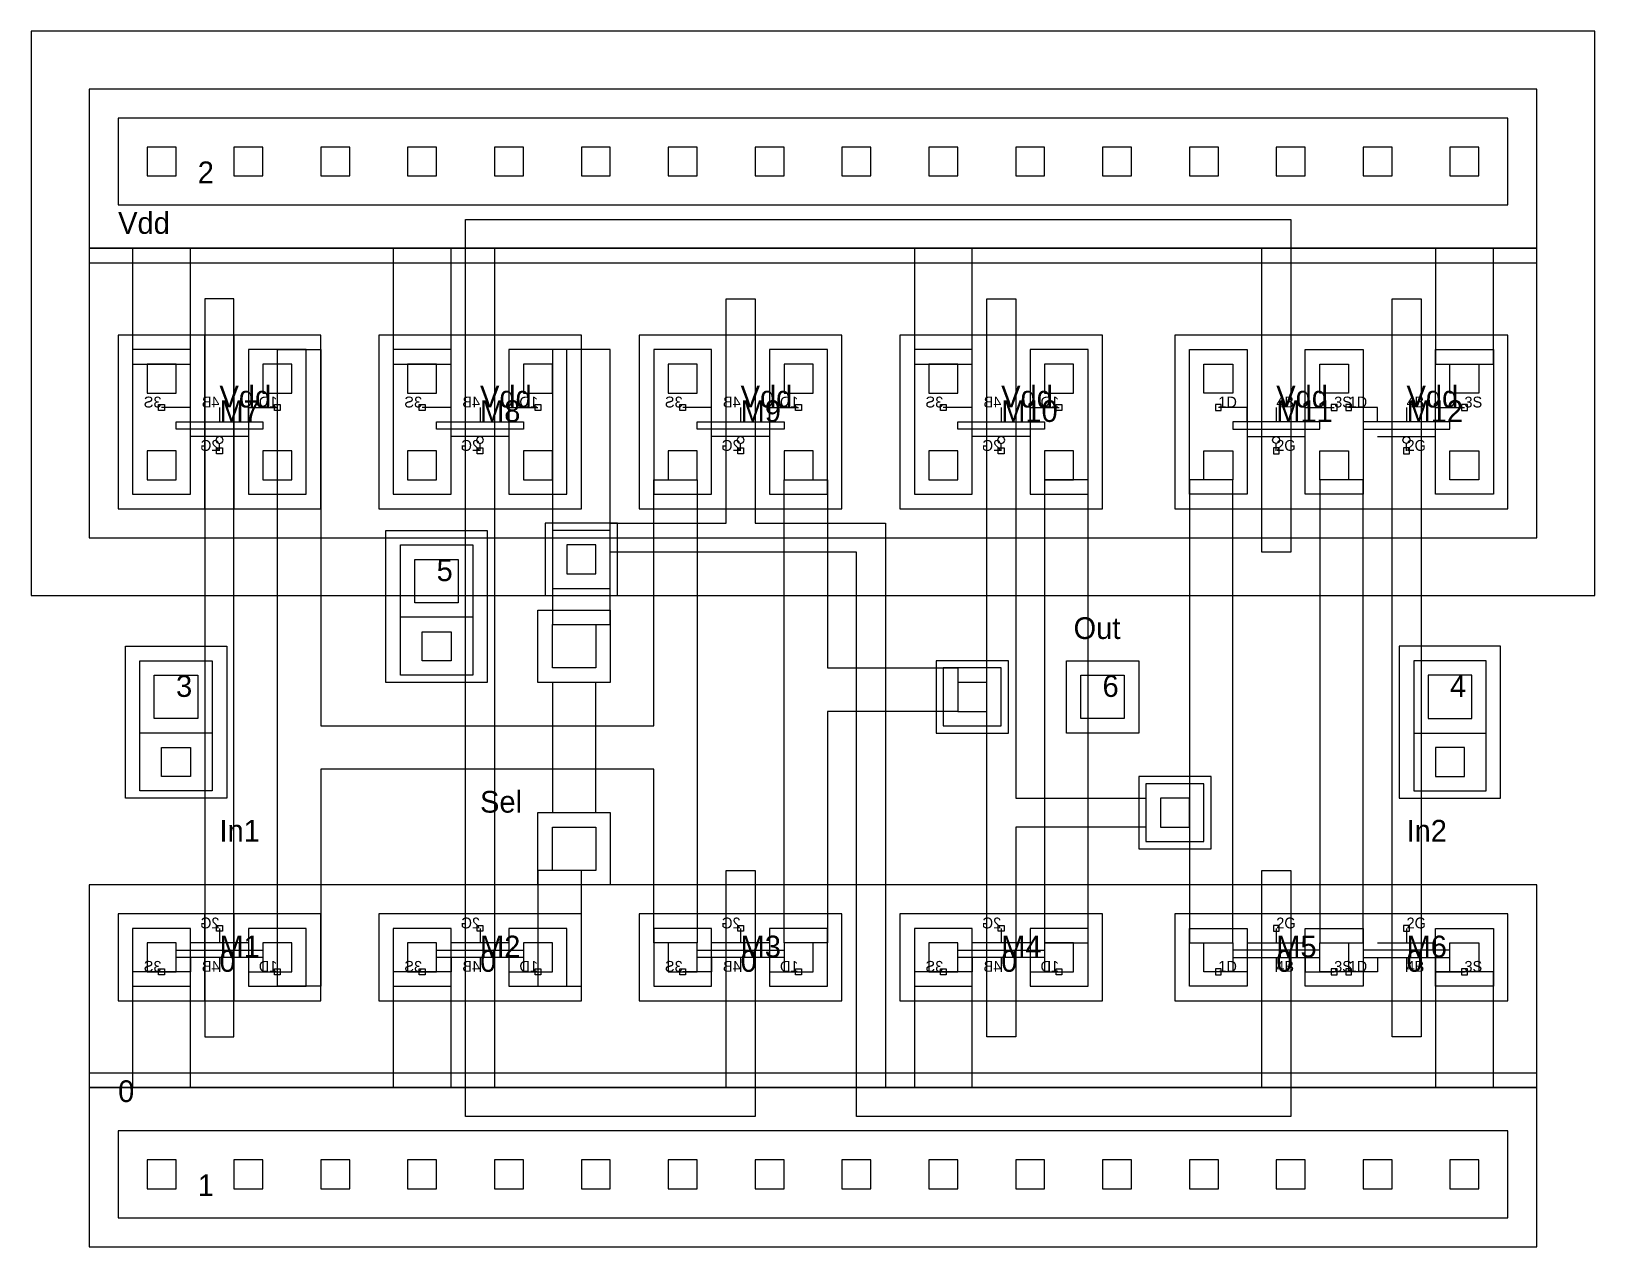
# Model space of a CAD drawing. Extents: x -4 to 794, y 0 to 644.
# Drawn here: x 486 to 594, y 230 to 314 of the extents above; entities that cross this region are included whole.
import ezdxf

# ---------------------------------------------------------------- set-up
doc = ezdxf.new("R2010")
doc.units = 0
for name, color, linetype in [('LAYER1', 7, 'CONTINUOUS'), ('LAYER10', 7, 'CONTINUOUS'), ('LAYER25', 7, 'CONTINUOUS'), ('LAYER4', 7, 'CONTINUOUS'), ('LAYER42', 7, 'CONTINUOUS'), ('LAYER43', 7, 'CONTINUOUS'), ('LAYER44', 7, 'CONTINUOUS'), ('LAYER45', 7, 'CONTINUOUS'), ('LAYER46', 7, 'CONTINUOUS'), ('LAYER49', 7, 'CONTINUOUS'), ('LAYER5', 7, 'CONTINUOUS'), ('LAYER50', 7, 'CONTINUOUS'), ('LAYER51', 7, 'CONTINUOUS'), ('LAYER6', 7, 'CONTINUOUS'), ('LAYER8', 7, 'CONTINUOUS'), ('LAYER9', 7, 'CONTINUOUS')]:
    doc.layers.add(name, color=color, linetype=linetype)

# ---------------------------------------------------------------- blocks, each defined once
blk = doc.blocks.new('CCM1_1')
at = {"layer": 'LAYER25'}
blk.add_lwpolyline([(-1, -1), (1, -1), (1, 1), (-1, 1), (-1, -1)], dxfattribs=at)
at = {"layer": 'LAYER49'}
blk.add_lwpolyline([(-2, -2), (2, -2), (2, 2), (-2, 2), (-2, -2)], dxfattribs=at)
blk = doc.blocks.new('CCM1_2')
at = {"layer": 'LAYER25'}
for points in [[(-1, 5), (1, 5), (1, 7), (-1, 7), (-1, 5)], [(-1, -1), (1, -1), (1, 1), (-1, 1), (-1, -1)]]:
    blk.add_lwpolyline(points, dxfattribs=at)
at = {"layer": 'LAYER49'}
blk.add_lwpolyline([(-2, -2), (2, -2), (2, 8), (-2, 8), (-2, -2)], dxfattribs=at)
blk = doc.blocks.new('CCONT')
at = {"layer": 'LAYER25'}
blk.add_lwpolyline([(-1, -1), (1, -1), (1, 1), (-1, 1), (-1, -1)], dxfattribs=at)
blk = doc.blocks.new('CONT')
at = {"layer": 'LAYER25'}
blk.add_lwpolyline([(-1, -1), (1, -1), (1, 1), (-1, 1), (-1, -1)], dxfattribs=at)
blk = doc.blocks.new('M1V1M2')
at = {"layer": 'LAYER49'}
blk.add_lwpolyline([(-2.5, -2.5), (2.5, -2.5), (2.5, 2.5), (-2.5, 2.5), (-2.5, -2.5)], dxfattribs=at)
at = {"layer": 'LAYER50'}
blk.add_lwpolyline([(-1.5, -1.5), (1.5, -1.5), (1.5, 1.5), (-1.5, 1.5), (-1.5, -1.5)], dxfattribs=at)
at = {"layer": 'LAYER51'}
blk.add_lwpolyline([(-2.5, -2.5), (2.5, -2.5), (2.5, 2.5), (-2.5, 2.5), (-2.5, -2.5)], dxfattribs=at)
blk = doc.blocks.new('NMOS2X6_TOK')
at = {"layer": 'LAYER1'}
for points in [[(0, 2), (0, 1)], [(-2, 0), (-2, -1), (-4, -1)], [(-3, 0), (3, 0), (3, 0.5), (-3, 0.5), (-3, 0)], [(-2, 1), (2, 1)], [(0, 0), (0, -1)], [(2, 0), (2, -1), (4, -1)]]:
    blk.add_lwpolyline(points, dxfattribs=at)
at = {"layer": 'LAYER8'}
blk.add_lwpolyline([(-0.2, 1.8), (0.2, 1.8), (0.2, 2.2), (-0.2, 2.2), (-0.2, 1.8)], dxfattribs=at)
at = {"layer": 'LAYER9'}
for points in [[(-4.2, -1.2), (-3.8, -1.2), (-3.8, -0.8), (-4.2, -0.8), (-4.2, -1.2)], [(3.8, -1.2), (4.2, -1.2), (4.2, -0.8), (3.8, -0.8), (3.8, -1.2)]]:
    blk.add_lwpolyline(points, dxfattribs=at)
at = {"layer": 'LAYER5'}
for s, p in [('2G', (0, 2)), ('1D', (-4, -1)), ('4B', (0, -1)), ('3S', (4, -1))]:
    blk.add_text(s, height=0.75, dxfattribs=at).set_placement(p)
blk = doc.blocks.new('P1CCM1')
at = {"layer": 'LAYER25'}
blk.add_lwpolyline([(-1, -1), (1, -1), (1, 1), (-1, 1), (-1, -1)], dxfattribs=at)
at = {"layer": 'LAYER46'}
blk.add_lwpolyline([(-2.5, -2.5), (2.5, -2.5), (2.5, 2.5), (-2.5, 2.5), (-2.5, -2.5)], dxfattribs=at)
at = {"layer": 'LAYER49'}
blk.add_lwpolyline([(-2, -2), (2, -2), (2, 2), (-2, 2), (-2, -2)], dxfattribs=at)
blk = doc.blocks.new('P1CCM1V1M2')
at = {"layer": 'LAYER25'}
blk.add_lwpolyline([(-1, -5.5), (1, -5.5), (1, -3.5), (-1, -3.5), (-1, -5.5)], dxfattribs=at)
at = {"layer": 'LAYER46'}
blk.add_lwpolyline([(-3.5, -7), (3.5, -7), (3.5, 3.5), (-3.5, 3.5), (-3.5, -7)], dxfattribs=at)
at = {"layer": 'LAYER49'}
blk.add_lwpolyline([(-2.5, -6.5), (2.5, -6.5), (2.5, 2.5), (-2.5, 2.5), (-2.5, -6.5)], dxfattribs=at)
at = {"layer": 'LAYER50'}
blk.add_lwpolyline([(-1.5, -1.5), (1.5, -1.5), (1.5, 1.5), (-1.5, 1.5), (-1.5, -1.5)], dxfattribs=at)
at = {"layer": 'LAYER51'}
blk.add_lwpolyline([(-2.5, -2.5), (2.5, -2.5), (2.5, 2.5), (-2.5, 2.5), (-2.5, -2.5)], dxfattribs=at)
blk = doc.blocks.new('PMOS2X12_TOK')
at = {"layer": 'LAYER1'}
for points in [[(-2, 0), (-2, 1), (-4, 1)], [(-3, -0.5), (3, -0.5), (3, 0), (-3, 0), (-3, -0.5)], [(0, 1), (0, 0)], [(2, 0), (2, 1), (4, 1)], [(-2, -1), (2, -1)], [(0, -1.5), (-0.18, -1.43), (-0.25, -1.25), (-0.18, -1.07), (0, -1), (0.18, -1.07), (0.25, -1.25), (0.18, -1.43), (0, -1.5)], [(0, -2), (0, -1.5)]]:
    blk.add_lwpolyline(points, dxfattribs=at)
at = {"layer": 'LAYER10'}
for points in [[(-4.2, 0.8), (-3.8, 0.8), (-3.8, 1.2), (-4.2, 1.2), (-4.2, 0.8)], [(3.8, 0.8), (4.2, 0.8), (4.2, 1.2), (3.8, 1.2), (3.8, 0.8)]]:
    blk.add_lwpolyline(points, dxfattribs=at)
at = {"layer": 'LAYER8'}
blk.add_lwpolyline([(-0.2, -2.2), (0.2, -2.2), (0.2, -1.8), (-0.2, -1.8), (-0.2, -2.2)], dxfattribs=at)
at = {"layer": 'LAYER5'}
for s, p in [('1D', (-4, 1)), ('4B', (0, 1)), ('3S', (4, 1)), ('2G', (0, -2))]:
    blk.add_text(s, height=0.75, dxfattribs=at).set_placement(p)
blk = doc.blocks.new('MUX1')
at = {"layer": 'LAYER10'}
for points in [[(2, 51), (8, 51), (8, 63), (2, 63), (2, 51)], [(10, 51), (16, 51), (16, 63), (10, 63), (10, 51)], [(20, 51), (26, 51), (26, 63), (20, 63), (20, 51)], [(28, 51), (34, 51), (34, 63), (28, 63), (28, 51)], [(38, 51), (44, 51), (44, 63), (38, 63), (38, 51)], [(46, 51), (52, 51), (52, 63), (46, 63), (46, 51)], [(56, 51), (62, 51), (62, 63), (56, 63), (56, 51)], [(64, 51), (70, 51), (70, 63), (64, 63), (64, 51)], [(75, 51), (81, 51), (81, 63), (75, 63), (75, 51)], [(83, 51), (90, 51), (90, 63), (83, 63), (83, 51)], [(92, 51), (98, 51), (98, 63), (92, 63), (92, 51)]]:
    blk.add_lwpolyline(points, dxfattribs=at)
at = {"layer": 'LAYER42'}
blk.add_lwpolyline([(-4, 45), (104, 45), (104, 84), (-4, 84), (-4, 45)], dxfattribs=at)
at = {"layer": 'LAYER43'}
for points in [[(2, 72), (98, 72), (98, 78), (2, 78), (2, 72)], [(2, 51), (16, 51), (16, 63), (2, 63), (2, 51)], [(20, 51), (34, 51), (34, 63), (20, 63), (20, 51)], [(38, 51), (52, 51), (52, 63), (38, 63), (38, 51)], [(56, 51), (70, 51), (70, 63), (56, 63), (56, 51)], [(75, 51), (98, 51), (98, 63), (75, 63), (75, 51)], [(2, 17), (16, 17), (16, 23), (2, 23), (2, 17)], [(20, 17), (34, 17), (34, 23), (20, 23), (20, 17)], [(38, 17), (52, 17), (52, 23), (38, 23), (38, 17)], [(56, 17), (70, 17), (70, 23), (56, 23), (56, 17)], [(75, 17), (98, 17), (98, 23), (75, 23), (75, 17)], [(2, 2), (98, 2), (98, 8), (2, 8), (2, 2)]]:
    blk.add_lwpolyline(points, dxfattribs=at)
at = {"layer": 'LAYER44'}
for points in [[(0, 49), (100, 49), (100, 69), (0, 69), (0, 49)], [(0, 0), (100, 0), (100, 11), (0, 11), (0, 0)]]:
    blk.add_lwpolyline(points, dxfattribs=at)
at = {"layer": 'LAYER45'}
for points in [[(0, 69), (100, 69), (100, 80), (0, 80), (0, 69)], [(0, 11), (100, 11), (100, 25), (0, 25), (0, 11)]]:
    blk.add_lwpolyline(points, dxfattribs=at)
at = {"layer": 'LAYER46'}
for points in [[(44, 26), (46, 26), (46, 9), (26, 9), (26, 71), (83, 71), (83, 48), (81, 48), (81, 69), (28, 69), (28, 11), (44, 11), (44, 26)], [(8, 65.5), (8, 14.5), (10, 14.5), (10, 65.5), (8, 65.5)], [(36, 50), (44, 50), (44, 65.5), (46, 65.5), (46, 50), (55, 50), (55, 11), (81, 11), (81, 26), (83, 26), (83, 9), (53, 9), (53, 48), (36, 48), (36, 50)], [(62, 65.5), (64, 65.5), (64, 31), (73, 31), (73, 29), (64, 29), (64, 14.5), (62, 14.5), (62, 65.5)], [(92, 65.5), (92, 14.5), (90, 14.5), (90, 65.5), (92, 65.5)]]:
    blk.add_lwpolyline(points, dxfattribs=at)
at = {"layer": 'LAYER49'}
for points in [[(0, 68), (100, 68), (100, 80), (0, 80), (0, 68)], [(3, 61), (7, 61), (7, 69), (3, 69), (3, 61)], [(21, 61), (25, 61), (25, 69), (21, 69), (21, 61)], [(57, 61), (61, 61), (61, 69), (57, 69), (57, 61)], [(93, 61), (97, 61), (97, 69), (93, 69), (93, 61)], [(13, 62), (16, 62), (16, 36), (39, 36), (39, 53), (42, 53), (42, 21), (39, 21), (39, 33), (16, 33), (16, 18), (13, 18), (13, 62)], [(32, 43), (36, 43), (36, 62), (32, 62), (32, 43)], [(48, 53), (51, 53), (51, 40), (60, 40), (60, 37), (51, 37), (51, 21), (48, 21), (48, 53)], [(66, 21), (69, 21), (69, 53), (66, 53), (66, 21)], [(76, 21), (79, 21), (79, 53), (76, 53), (76, 21)], [(85, 21), (88, 21), (88, 53), (85, 53), (85, 21)], [(31, 18), (34, 18), (34, 26), (31, 26), (31, 18)], [(3, 11), (7, 11), (7, 19), (3, 19), (3, 11)], [(21, 11), (25, 11), (25, 19), (21, 19), (21, 11)], [(57, 11), (61, 11), (61, 19), (57, 19), (57, 11)], [(93, 11), (97, 11), (97, 19), (93, 19), (93, 11)], [(0, 0), (100, 0), (100, 12), (0, 12), (0, 0)]]:
    blk.add_lwpolyline(points, dxfattribs=at)
at = {"layer": 'LAYER51'}
blk.add_lwpolyline([(32, 30), (35, 30), (35, 39), (32, 39), (32, 30)], dxfattribs=at)
at = {"layer": 'LAYER9'}
for points in [[(2, 17), (8, 17), (8, 23), (2, 23), (2, 17)], [(10, 17), (16, 17), (16, 23), (10, 23), (10, 17)], [(20, 17), (26, 17), (26, 23), (20, 23), (20, 17)], [(28, 17), (34, 17), (34, 23), (28, 23), (28, 17)], [(38, 17), (44, 17), (44, 23), (38, 23), (38, 17)], [(46, 17), (52, 17), (52, 23), (46, 23), (46, 17)], [(56, 17), (62, 17), (62, 23), (56, 23), (56, 17)], [(64, 17), (70, 17), (70, 23), (64, 23), (64, 17)], [(75, 17), (81, 17), (81, 23), (75, 23), (75, 17)], [(83, 17), (90, 17), (90, 23), (83, 23), (83, 17)], [(92, 17), (98, 17), (98, 23), (92, 23), (92, 17)]]:
    blk.add_lwpolyline(points, dxfattribs=at)
for name, p in [('CCONT', (5, 75)), ('CONT', (11, 75)), ('CONT', (17, 75)), ('CONT', (23, 75)), ('CONT', (29, 75)), ('CONT', (35, 75)), ('CONT', (41, 75)), ('CONT', (47, 75)), ('CONT', (53, 75)), ('CONT', (59, 75)), ('CONT', (65, 75)), ('CONT', (71, 75)), ('CONT', (77, 75)), ('CONT', (83, 75)), ('CONT', (89, 75)), ('CONT', (95, 75)), ('CCM1_2', (5, 54)), ('CCM1_2', (13, 54)), ('CCM1_2', (23, 54)), ('CCM1_2', (31, 54)), ('CCM1_2', (41, 54)), ('CCM1_2', (49, 54)), ('CCM1_2', (59, 54)), ('CCM1_2', (67, 54)), ('PMOS2X12_TOK', (82, 57)), ('PMOS2X12_TOK', (91, 57)), ('P1CCM1', (34, 47.5)), ('P1CCM1V1M2', (94, 38)), ('P1CCM1', (61, 38)), ('P1CCM1', (75, 30)), ('NMOS2X6_TOK', (82, 20)), ('NMOS2X6_TOK', (91, 20)), ('CCM1_1', (5, 20)), ('CCM1_1', (13, 20)), ('CCM1_1', (23, 20)), ('CCM1_1', (31, 20)), ('CCM1_1', (41, 20)), ('CCM1_1', (49, 20)), ('CCM1_1', (59, 20)), ('CCM1_1', (67, 20)), ('CCONT', (5, 5)), ('CONT', (11, 5)), ('CONT', (17, 5)), ('CONT', (23, 5)), ('CONT', (29, 5)), ('CONT', (35, 5)), ('CONT', (41, 5)), ('CONT', (47, 5)), ('CONT', (53, 5)), ('CONT', (59, 5)), ('CONT', (65, 5)), ('CONT', (71, 5)), ('CONT', (77, 5)), ('CONT', (83, 5)), ('CONT', (89, 5)), ('CONT', (95, 5))]:
    blk.add_blockref(name, p)
at = {"xscale": -1}
for name, p in [('CCM1_2', (78, 54)), ('CCM1_2', (86, 54)), ('CCM1_2', (95, 54)), ('PMOS2X12_TOK', (9, 57)), ('PMOS2X12_TOK', (27, 57)), ('PMOS2X12_TOK', (45, 57)), ('PMOS2X12_TOK', (63, 57)), ('P1CCM1V1M2', (24, 46)), ('M1V1M2', (33.5, 41.5)), ('P1CCM1V1M2', (6, 38)), ('M1V1M2', (70, 38)), ('M1V1M2', (33.5, 27.5)), ('NMOS2X6_TOK', (9, 20)), ('NMOS2X6_TOK', (27, 20)), ('NMOS2X6_TOK', (45, 20)), ('NMOS2X6_TOK', (63, 20)), ('CCM1_1', (78, 20)), ('CCM1_1', (86, 20)), ('CCM1_1', (95, 20))]:
    blk.add_blockref(name, p, dxfattribs=at)
at = {"layer": 'LAYER4'}
for s, p in [('Vdd', (2, 70)), ('Vdd', (9, 58)), ('Vdd', (27, 58)), ('Vdd', (45, 58)), ('Vdd', (63, 58)), ('Vdd', (82, 58)), ('Vdd', (91, 58)), ('Out', (68, 42)), ('Sel', (27, 30)), ('In1', (9, 28)), ('In2', (91, 28)), ('0', (9, 19)), ('0', (27, 19)), ('0', (45, 19)), ('0', (63, 19)), ('0', (82, 19)), ('0', (91, 19)), ('0', (2, 10))]:
    blk.add_text(s, height=1.5, dxfattribs=at).set_placement(p)
at = {"layer": 'LAYER5'}
for s, p in [('2', (7.5, 73.5)), ('5', (24, 46)), ('3', (6, 38)), ('6', (70, 38)), ('4', (94, 38)), ('1', (7.5, 3.5))]:
    blk.add_text(s, height=1.5, dxfattribs=at).set_placement(p)
at = {"layer": 'LAYER6'}
for s, p in [('M7', (9, 57)), ('M8', (27, 57)), ('M9', (45, 57)), ('M10', (63, 57)), ('M11', (82, 57)), ('M12', (91, 57)), ('M1', (9, 20)), ('M2', (27, 20)), ('M3', (45, 20)), ('M4', (63, 20)), ('M5', (82, 20)), ('M6', (91, 20))]:
    blk.add_text(s, height=1.5, dxfattribs=at).set_placement(p)

msp = doc.modelspace()

# ---------------------------------------------------------------- block references
msp.add_blockref('MUX1', (490, 230))

doc.saveas('drawing.dxf')
